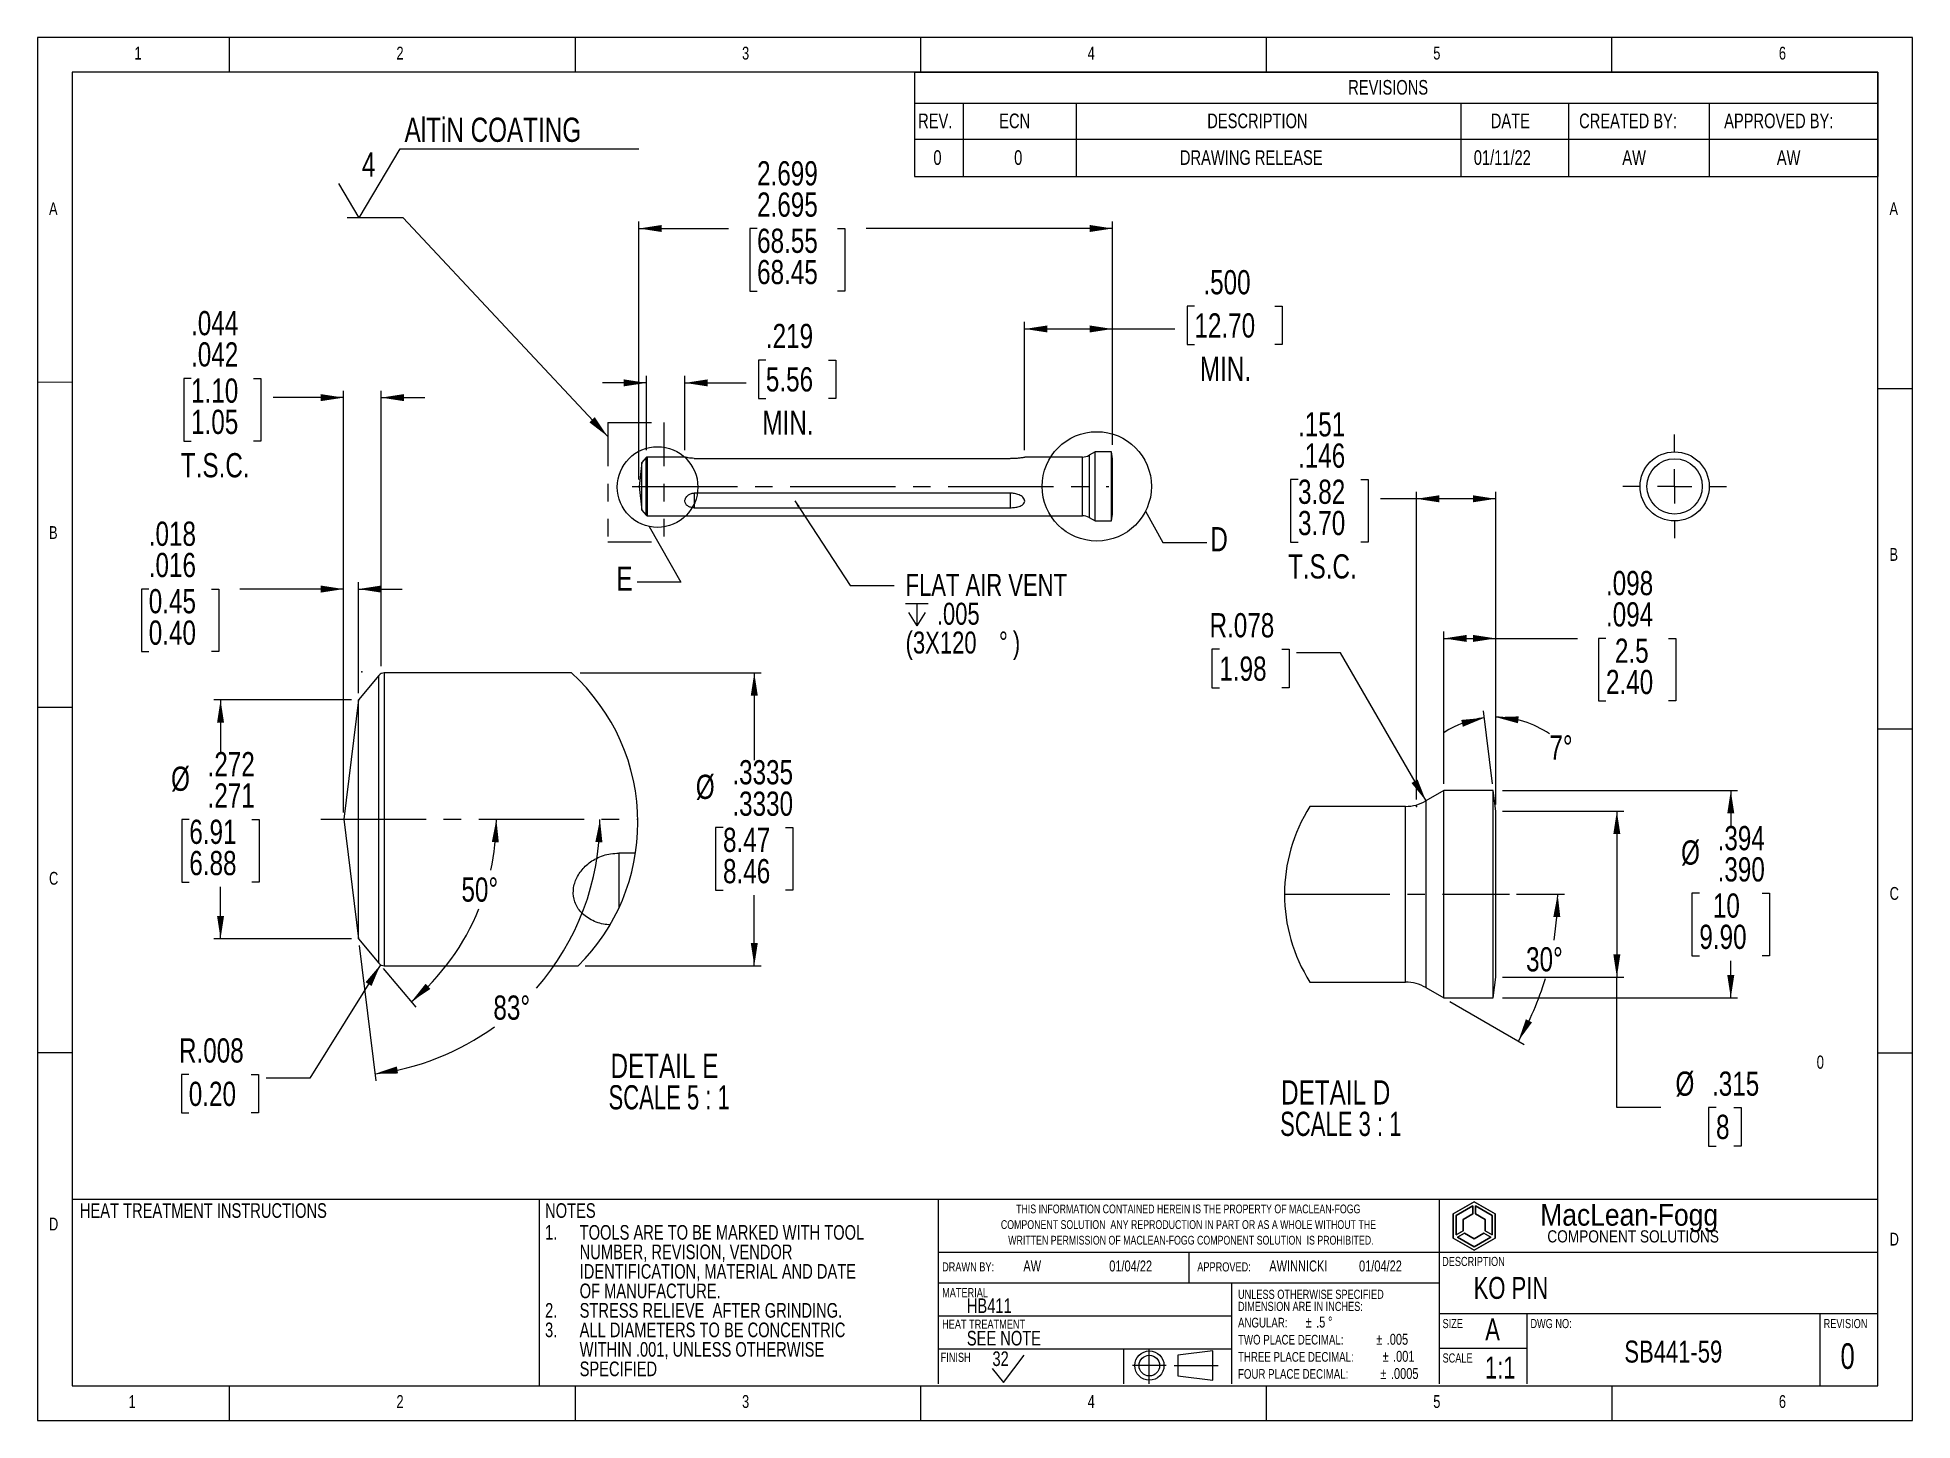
# Model space of a CAD drawing. Extents: x 0.5 to 11.2, y 0.1 to 8.
import ezdxf

# ---------------------------------------------------------------- set-up
doc = ezdxf.new("R2010")
doc.units = 0
doc.header["$PDSIZE"] = -1
for name, pattern in [('SLD-CENTER', [0.75, 0.6, -0.05, 0.05, -0.05]), ('SLD-PHANTOM', [0.5, 0.25, -0.05, 0.05, -0.05, 0.05, -0.05]), ('SLD-SOLID', [0])]:
    doc.linetypes.add(name, pattern=pattern)
doc.layers.get('0').update_dxf_attribs({"linetype": 'CONTINUOUS'})
doc.layers.add('DIM', color=7, linetype='SLD-SOLID')
doc.layers.add('FORMAT', color=7, linetype='SLD-SOLID')
doc.styles.add('SLDTEXTSTYLE0', font='TXT', dxfattribs={"width": 0.75})
doc.styles.add('SLDTEXTSTYLE1', font='TXT', dxfattribs={"width": 0.91})
doc.styles.add('SLDTEXTSTYLE2', font='TXT', dxfattribs={"width": 0.84})
doc.styles.add('SLDTEXTSTYLE3', font='TXT', dxfattribs={"width": 0.681818})
doc.dimstyles.new('SLDDIMSTYLE0', dxfattribs={"dimtxt": 0.137795, "dimasz": 0.13, "dimexe": 0, "dimexo": 0.0625, "dimgap": 0.034449, "dimtad": 0, "dimtih": 1, "dimtoh": 1, "dimdec": 3, "dimrnd": 1e-09, "dimzin": 12, "dimtxsty": 'SLDTEXTSTYLE0', "dimsah": 1, "dimcen": 0.09, "dimazin": 3, "dimlim": 1, "dimtp": 0.001969, "dimtm": 0.001969, "dimtfac": 1, "dimtdec": 3, "dimtofl": 0, "dimtmove": 0, "dimatfit": 3, "dimtolj": 1, "dimtzin": 12})
doc.dimstyles.new('SLDDIMSTYLE1', dxfattribs={"dimtxt": 0.137795, "dimasz": 0.13, "dimexe": 0, "dimexo": 0.0625, "dimgap": 0.034449, "dimtad": 0, "dimtih": 1, "dimtoh": 1, "dimdec": 3, "dimrnd": 1e-09, "dimzin": 4, "dimtxsty": 'SLDTEXTSTYLE0', "dimsah": 1, "dimcen": 0.09, "dimazin": 3, "dimtfac": 1, "dimtdec": 3, "dimtofl": 0, "dimtmove": 0, "dimatfit": 3, "dimtolj": 1, "dimtzin": 12})
doc.dimstyles.new('SLDDIMSTYLE10', dxfattribs={"dimtxt": 0.137795, "dimasz": 0.13, "dimexe": 0, "dimexo": 0.0625, "dimgap": 0.034449, "dimtad": 0, "dimtih": 1, "dimtoh": 1, "dimdec": 4, "dimlfac": 0.333333, "dimzin": 12, "dimtxsty": 'SLDTEXTSTYLE0', "dimsah": 1, "dimcen": 0.09, "dimazin": 3, "dimtfac": 1, "dimtofl": 0, "dimtmove": 0, "dimatfit": 3, "dimtolj": 1, "dimtzin": 12})
doc.dimstyles.new('SLDDIMSTYLE11', dxfattribs={"dimtxt": 0.137795, "dimasz": 0.13, "dimexe": 0, "dimexo": 0.0625, "dimgap": 0.034449, "dimtad": 0, "dimtih": 1, "dimtoh": 1, "dimdec": 3, "dimlfac": 0.333333, "dimrnd": 1e-09, "dimzin": 12, "dimtxsty": 'SLDTEXTSTYLE0', "dimsah": 1, "dimcen": 0.09, "dimazin": 3, "dimtfac": 1, "dimtdec": 3, "dimtofl": 0, "dimtmove": 0, "dimatfit": 3, "dimtolj": 1, "dimtzin": 12})
doc.dimstyles.new('SLDDIMSTYLE12', dxfattribs={"dimtxt": 0.137795, "dimasz": 0.13, "dimexe": 0, "dimexo": 0.0625, "dimgap": 0.034449, "dimtad": 0, "dimtih": 1, "dimtoh": 1, "dimdec": 3, "dimlfac": 0.2, "dimrnd": 1e-09, "dimzin": 12, "dimtxsty": 'SLDTEXTSTYLE0', "dimsah": 1, "dimcen": 0.09, "dimazin": 3, "dimlim": 1, "dimtm": 0.001, "dimtfac": 1, "dimtdec": 3, "dimtofl": 0, "dimtmove": 0, "dimatfit": 3, "dimtolj": 1, "dimtzin": 12})
doc.dimstyles.new('SLDDIMSTYLE13', dxfattribs={"dimtxt": 0.137795, "dimasz": 0.13, "dimexe": 0, "dimexo": 0.0625, "dimgap": 0.034449, "dimtad": 0, "dimtih": 1, "dimtoh": 1, "dimdec": 3, "dimlfac": 0.2, "dimrnd": 1e-09, "dimzin": 12, "dimtxsty": 'SLDTEXTSTYLE0', "dimsah": 1, "dimcen": 0.09, "dimazin": 3, "dimlim": 1, "dimtp": 0.001, "dimtm": 0.001, "dimtfac": 1, "dimtdec": 3, "dimtmove": 0, "dimatfit": 3, "dimtolj": 1, "dimtzin": 4})
doc.dimstyles.new('SLDDIMSTYLE14', dxfattribs={"dimtxt": 0.137795, "dimasz": 0.13, "dimexe": 0, "dimexo": 0.0625, "dimgap": 0.034449, "dimtad": 0, "dimtih": 1, "dimtoh": 1, "dimdec": 3, "dimlfac": 0.2, "dimrnd": 1e-09, "dimzin": 12, "dimtxsty": 'SLDTEXTSTYLE0', "dimsah": 1, "dimcen": 0.09, "dimazin": 3, "dimlim": 1, "dimtp": 0.001, "dimtm": 0.001, "dimtfac": 1, "dimtdec": 3, "dimtmove": 0, "dimatfit": 3, "dimtolj": 1, "dimtzin": 0})
doc.dimstyles.new('SLDDIMSTYLE15', dxfattribs={"dimtxt": 0.137795, "dimasz": 0.13, "dimexe": 0, "dimexo": 0.0625, "dimgap": 0.034449, "dimtad": 0, "dimtih": 1, "dimtoh": 1, "dimdec": 4, "dimlfac": 0.2, "dimzin": 12, "dimtxsty": 'SLDTEXTSTYLE0', "dimsah": 1, "dimcen": 0.09, "dimazin": 3, "dimtfac": 1, "dimtofl": 0, "dimtmove": 0, "dimatfit": 3, "dimtolj": 1, "dimtzin": 12})
doc.dimstyles.new('SLDDIMSTYLE16', dxfattribs={"dimtxt": 0.137795, "dimasz": 0.13, "dimexe": 0, "dimexo": 0.0625, "dimgap": 0.034449, "dimtad": 0, "dimtih": 1, "dimtoh": 1, "dimdec": 3, "dimlfac": 0.2, "dimrnd": 1e-09, "dimzin": 12, "dimtxsty": 'SLDTEXTSTYLE0', "dimsah": 1, "dimcen": 0, "dimazin": 3, "dimtfac": 1, "dimtdec": 3, "dimtofl": 0, "dimtmove": 0, "dimatfit": 3, "dimtolj": 1, "dimtzin": 12})
doc.dimstyles.new('SLDDIMSTYLE17', dxfattribs={"dimtxt": 0.137795, "dimasz": 0.13, "dimexe": 0, "dimexo": 0.0625, "dimgap": 0.034449, "dimtad": 0, "dimtih": 1, "dimtoh": 1, "dimdec": 4, "dimlfac": 0.2, "dimrnd": 1e-09, "dimzin": 12, "dimtxsty": 'SLDTEXTSTYLE0', "dimsah": 1, "dimcen": 0.09, "dimazin": 3, "dimlim": 1, "dimtm": 0.0005, "dimtfac": 1, "dimtdec": 4, "dimtofl": 0, "dimtmove": 0, "dimatfit": 3, "dimtolj": 1, "dimtzin": 12})
doc.dimstyles.new('SLDDIMSTYLE2', dxfattribs={"dimtxt": 0.137795, "dimasz": 0.13, "dimexe": 0, "dimexo": 0.0625, "dimgap": 0.034449, "dimtad": 0, "dimtih": 1, "dimtoh": 1, "dimdec": 3, "dimrnd": 1e-09, "dimzin": 12, "dimtxsty": 'SLDTEXTSTYLE0', "dimsah": 1, "dimcen": 0.09, "dimazin": 3, "dimtfac": 1, "dimtdec": 3, "dimtmove": 0, "dimatfit": 3, "dimtolj": 1, "dimtzin": 12})
doc.dimstyles.new('SLDDIMSTYLE3', dxfattribs={"dimtxt": 0.18, "dimasz": 0.04, "dimexe": 0, "dimexo": 0.0625, "dimgap": 0, "dimtad": 0, "dimtih": 1, "dimtoh": 1, "dimdec": 0, "dimrnd": 1e-09, "dimzin": 0, "dimtxsty": 'STANDARD', "dimblk1": 'DOT', "dimblk2": 'DOT', "dimsah": 1, "dimcen": 0.09, "dimazin": 3, "dimtfac": 0.04, "dimtdec": 0, "dimtofl": 0, "dimtmove": 0, "dimatfit": 3, "dimtolj": 1, "dimtzin": 0})
doc.dimstyles.new('SLDDIMSTYLE4', dxfattribs={"dimtxt": 0.18, "dimasz": 0.13, "dimexe": 0, "dimexo": 0.0625, "dimgap": 0, "dimtad": 0, "dimtih": 1, "dimtoh": 1, "dimdec": 0, "dimrnd": 1e-09, "dimzin": 0, "dimtxsty": 'STANDARD', "dimblk1": 'NONE', "dimblk2": 'NONE', "dimsah": 1, "dimcen": 0.09, "dimazin": 3, "dimtfac": 0.13, "dimtdec": 0, "dimtofl": 0, "dimtmove": 0, "dimatfit": 3, "dimtolj": 1, "dimtzin": 0})
doc.dimstyles.new('SLDDIMSTYLE5', dxfattribs={"dimtxt": 0.18, "dimasz": 0.13, "dimexe": 0, "dimexo": 0.0625, "dimgap": 0, "dimtad": 0, "dimtih": 1, "dimtoh": 1, "dimdec": 0, "dimrnd": 1e-09, "dimzin": 0, "dimtxsty": 'STANDARD', "dimsah": 1, "dimcen": 0.09, "dimazin": 3, "dimtfac": 0.13, "dimtdec": 0, "dimtofl": 0, "dimtmove": 0, "dimatfit": 3, "dimtolj": 1, "dimtzin": 0})
doc.dimstyles.new('SLDDIMSTYLE6', dxfattribs={"dimtxt": 0.137795, "dimasz": 0.13, "dimexe": 0, "dimexo": 0.0625, "dimgap": 0.034449, "dimtad": 0, "dimtih": 1, "dimtoh": 1, "dimdec": 3, "dimlfac": 0.333333, "dimrnd": 1e-09, "dimzin": 12, "dimtxsty": 'SLDTEXTSTYLE0', "dimsah": 1, "dimcen": 0.09, "dimazin": 3, "dimlim": 1, "dimtm": 0.005, "dimtfac": 1, "dimtdec": 3, "dimtofl": 0, "dimtmove": 0, "dimatfit": 3, "dimtolj": 1, "dimtzin": 4})
doc.dimstyles.new('SLDDIMSTYLE7', dxfattribs={"dimtxt": 0.137795, "dimasz": 0.13, "dimexe": 0, "dimexo": 0.0625, "dimgap": 0.034449, "dimtad": 0, "dimtih": 1, "dimtoh": 1, "dimdec": 3, "dimlfac": 0.333333, "dimrnd": 1e-09, "dimzin": 12, "dimtxsty": 'SLDTEXTSTYLE0', "dimsah": 1, "dimcen": 0.09, "dimazin": 3, "dimlim": 1, "dimtm": 0.003937, "dimtfac": 1, "dimtdec": 3, "dimtofl": 0, "dimtmove": 0, "dimatfit": 3, "dimtolj": 1, "dimtzin": 4})
doc.dimstyles.new('SLDDIMSTYLE8', dxfattribs={"dimtxt": 0.137795, "dimasz": 0.13, "dimexe": 0, "dimexo": 0.0625, "dimgap": 0.034449, "dimtad": 0, "dimtih": 1, "dimtoh": 1, "dimdec": 3, "dimlfac": 0.333333, "dimrnd": 1e-09, "dimzin": 12, "dimtxsty": 'SLDTEXTSTYLE0', "dimsah": 1, "dimcen": 0.09, "dimazin": 3, "dimlim": 1, "dimtm": 0.003937, "dimtfac": 1, "dimtdec": 3, "dimtmove": 0, "dimatfit": 3, "dimtolj": 1, "dimtzin": 4})
doc.dimstyles.new('SLDDIMSTYLE9', dxfattribs={"dimtxt": 0.137795, "dimasz": 0.13, "dimexe": 0, "dimexo": 0.0625, "dimgap": 0.034449, "dimtad": 0, "dimtih": 1, "dimtoh": 1, "dimdec": 3, "dimlfac": 0.333333, "dimrnd": 1e-09, "dimzin": 12, "dimtxsty": 'SLDTEXTSTYLE0', "dimsah": 1, "dimcen": 0, "dimazin": 3, "dimtfac": 1, "dimtdec": 3, "dimtofl": 0, "dimtmove": 0, "dimatfit": 3, "dimtolj": 1, "dimtzin": 12})

msp = doc.modelspace()

# ---------------------------------------------------------------- texts
at = {"color": 7, "linetype": 'CONTINUOUS'}
for s, insert, char_height, attachment_point, style in [('1', (1.05168, 7.95589), 0.07292, 1, 'SLDTEXTSTYLE0'), ('2', (2.54384, 7.95589), 0.07292, 1, 'SLDTEXTSTYLE0'), ('3', (4.51235, 7.95589), 0.07292, 1, 'SLDTEXTSTYLE0'), ('4', (6.48085, 7.95589), 0.07292, 1, 'SLDTEXTSTYLE0'), ('5', (8.44935, 7.95589), 0.07292, 1, 'SLDTEXTSTYLE0'), ('6', (10.41786, 7.95589), 0.07292, 1, 'SLDTEXTSTYLE0'), ('A', (0.56497, 7.07006), 0.07292, 1, 'SLDTEXTSTYLE0'), ('A', (11.04778, 7.07006), 0.07292, 1, 'SLDTEXTSTYLE0'), ('B', (0.56497, 5.22621), 0.07292, 1, 'SLDTEXTSTYLE0'), ('B', (11.04778, 5.10156), 0.07292, 1, 'SLDTEXTSTYLE0'), ('C', (0.56497, 3.2577), 0.07292, 1, 'SLDTEXTSTYLE0'), ('C', (11.0488, 3.1717), 0.07292, 1, 'SLDTEXTSTYLE0'), ('0', (10.65388, 2.21208), 0.075, 2, 'SLDTEXTSTYLE0'), ('D', (0.56497, 1.2892), 0.07292, 1, 'SLDTEXTSTYLE0'), ('MacLean-Fogg', (9.05881, 1.36712), 0.12375, 1, 'SLDTEXTSTYLE1'), ('COMPONENT SOLUTIONS', (9.09904, 1.21719), 0.0693, 1, 'SLDTEXTSTYLE2'), ('D', (11.0488, 1.2032), 0.07292, 1, 'SLDTEXTSTYLE0'), ('DRAWN BY:', (5.65173, 1.03486), 0.052083, 1, 'SLDTEXTSTYLE0'), ('AW', (6.11459, 1.04522), 0.0625, 1, 'SLDTEXTSTYLE0'), ('01/04/22', (6.6038, 1.04522), 0.0625, 1, 'SLDTEXTSTYLE0'), ('APPROVED:', (7.10533, 1.03486), 0.052083, 1, 'SLDTEXTSTYLE0'), ('AWINNICKI', (7.5154, 1.04522), 0.0625, 1, 'SLDTEXTSTYLE0'), ('01/04/22', (8.0265, 1.04522), 0.0625, 1, 'SLDTEXTSTYLE0'), ('DESCRIPTION', (8.49986, 1.0658), 0.0520833, 1, 'SLDTEXTSTYLE0'), ('MATERIAL', (5.65173, 0.88834), 0.052083, 1, 'SLDTEXTSTYLE0'), ('KO PIN', (8.67946, 0.95173), 0.125, 1, 'SLDTEXTSTYLE0'), ('HB411', (5.79266, 0.82931), 0.083333, 1, 'SLDTEXTSTYLE0'), ('HEAT TREATMENT', (5.65173, 0.7089), 0.0520833, 1, 'SLDTEXTSTYLE0'), ('SEE NOTE', (5.79265, 0.64465), 0.083333, 1, 'SLDTEXTSTYLE0'), ('SIZE', (8.50219, 0.71231), 0.052083, 1, 'SLDTEXTSTYLE0'), ('A', (8.74539, 0.71502), 0.125, 1, 'SLDTEXTSTYLE0'), ('REVISION', (10.6727, 0.71231), 0.052083, 1, 'SLDTEXTSTYLE0'), ('SB441-59', (9.81671, 0.58902), 0.125, 2, 'SLDTEXTSTYLE0'), ('0', (10.76881, 0.57389), 0.14583, 1, 'SLDTEXTSTYLE0'), ('FINISH', (5.64347, 0.52016), 0.052083, 1, 'SLDTEXTSTYLE0'), ('32', (5.93846, 0.52772), 0.083333, 1, 'SLDTEXTSTYLE0'), ('SCALE', (8.50218, 0.51632), 0.052083, 1, 'SLDTEXTSTYLE0'), ('1:1', (8.74386, 0.49832), 0.125, 1, 'SLDTEXTSTYLE0'), ('1', (1.01809, 0.27872), 0.07292, 1, 'SLDTEXTSTYLE0'), ('2', (2.54384, 0.27872), 0.07292, 1, 'SLDTEXTSTYLE0'), ('3', (4.51235, 0.27872), 0.07292, 1, 'SLDTEXTSTYLE0'), ('4', (6.48085, 0.27872), 0.07292, 1, 'SLDTEXTSTYLE0'), ('5', (8.44935, 0.27872), 0.07292, 1, 'SLDTEXTSTYLE0'), ('6', (10.41786, 0.27872), 0.07292, 1, 'SLDTEXTSTYLE0')]:
    msp.add_mtext(s, dxfattribs=dict(at, insert=insert, char_height=char_height, attachment_point=attachment_point, style=style))
at = {"color": 7, "linetype": 'SLD-SOLID', "char_height": 0.1378, "attachment_point": 1, "style": 'SLDTEXTSTYLE0'}
for s, insert in [('D', (7.17948, 5.22086)), ('E', (3.7965, 4.99637))]:
    msp.add_mtext(s, dxfattribs=dict(at, insert=insert))
at = {"layer": 'DIM', "attachment_point": 1, "style": 'SLDTEXTSTYLE0'}
for s, insert, char_height in [('HEAT TREATMENT INSTRUCTIONS', (0.7407, 1.37134), 0.0833333), ('NOTES', (3.39049, 1.37134), 0.083333)]:
    msp.add_mtext(s, dxfattribs=dict(at, insert=insert, char_height=char_height))
at = {"layer": 'FORMAT', "insert": (9.00279, 0.71231), "char_height": 0.052083, "attachment_point": 1, "style": 'SLDTEXTSTYLE0'}
msp.add_mtext('DWG NO:', dxfattribs=at)

# ---------------------------------------------------------------- blocks, each defined once
blk = doc.blocks.new('SW_NOTE_0')
at = {"color": 0, "linetype": 'CONTINUOUS', "attachment_point": 1, "style": 'SLDTEXTSTYLE0'}
for s, insert, char_height in [('UNLESS OTHERWISE SPECIFIED', (0, 0.067), 0.05208), ('ANGULAR:', (0, -0.093), 0.055), ('DIMENSION ARE IN INCHES:', (0, -0.002), 0.05208), ('%%p', (0.385, -0.086), 0.0625), ('.5', (0.445, -0.086), 0.0625), ('%%d', (0.513, -0.086), 0.0625), ('TWO PLACE DECIMAL:', (0, -0.19), 0.055), ('%%p', (0.787, -0.184), 0.0625), ('.005', (0.847, -0.184), 0.0625), ('THREE PLACE DECIMAL:', (0, -0.288), 0.055), ('%%p', (0.823, -0.281), 0.0625), ('.001', (0.883, -0.281), 0.0625), ('FOUR PLACE DECIMAL:', (0, -0.385), 0.055), ('%%p', (0.81, -0.379), 0.0625), ('.0005', (0.871, -0.379), 0.0625)]:
    blk.add_mtext(s, dxfattribs=dict(at, insert=insert, char_height=char_height))
blk = doc.blocks.new('SW_NOTE_0_1')
at = {"color": 0, "linetype": 'CONTINUOUS', "char_height": 0.05, "attachment_point": 2, "style": 'SLDTEXTSTYLE0'}
for s, insert in [('THIS INFORMATION CONTAINED HEREIN IS THE PROPERTY OF MACLEAN-FOGG', (1.217, 0.064)), ('COMPONENT SOLUTION  ANY REPRODUCTION IN PART OR AS A WHOLE WITHOUT THE', (1.218, -0.025)), ('WRITTEN PERMISSION OF MACLEAN-FOGG COMPONENT SOLUTION  IS PROHIBITED.', (1.232, -0.114))]:
    blk.add_mtext(s, dxfattribs=dict(at, insert=insert))
blk = doc.blocks.new('SW_NOTE_0_2')
at = {"layer": 'DIM', "color": 0, "attachment_point": 1, "style": 'SLDTEXTSTYLE0'}
for s, insert, char_height in [('1.', (-0.197, 0.107), 0.0833), ('TOOLS ARE TO BE MARKED WITH TOOL', (0, 0.107), 0.08333), ('NUMBER, REVISION, VENDOR', (0, -0.004), 0.08333), ('IDENTIFICATION, MATERIAL AND DATE', (0, -0.115), 0.08333), ('OF MANUFACTURE.', (0, -0.226), 0.08333), ('2.', (-0.197, -0.337), 0.0833), ('STRESS RELIEVE  AFTER GRINDING.', (0, -0.337), 0.08333), ('3.', (-0.197, -0.448), 0.0833), ('ALL DIAMETERS TO BE CONCENTRIC', (0, -0.448), 0.08333), ('WITHIN .001, UNLESS OTHERWISE', (0, -0.559), 0.08333), ('SPECIFIED', (0, -0.67), 0.0833)]:
    blk.add_mtext(s, dxfattribs=dict(at, insert=insert, char_height=char_height))
blk = doc.blocks.new('SW_TABLEANNOTATION_0')
at = {"color": 0, "linetype": 'SLD-SOLID'}
for p, q in [((0, 0), (0, -0.177)), ((0, 0), (0.278, 0)), ((0.278, 0), (0.921, 0)), ((0.921, 0), (3.112, 0)), ((3.112, 0), (3.726, 0)), ((3.726, 0), (4.526, 0)), ((4.526, 0), (5.488, 0)), ((5.488, 0), (5.488, -0.177)), ((0, -0.177), (0, -0.381)), ((0, -0.177), (0.278, -0.177)), ((0.278, -0.177), (0.278, -0.381)), ((0.278, -0.177), (0.921, -0.177)), ((0.921, -0.177), (0.921, -0.381)), ((0.921, -0.177), (3.112, -0.177)), ((3.112, -0.177), (3.112, -0.381)), ((3.112, -0.177), (3.726, -0.177)), ((3.726, -0.177), (3.726, -0.381)), ((3.726, -0.177), (4.526, -0.177)), ((4.526, -0.177), (4.526, -0.381)), ((4.526, -0.177), (5.488, -0.177)), ((5.488, -0.177), (5.488, -0.381)), ((0, -0.381), (0.278, -0.381)), ((0, -0.381), (0, -0.595)), ((0.278, -0.381), (0.921, -0.381)), ((0.278, -0.381), (0.278, -0.595)), ((0.921, -0.381), (3.112, -0.381)), ((0.921, -0.381), (0.921, -0.595)), ((3.112, -0.381), (3.726, -0.381)), ((3.112, -0.381), (3.112, -0.595)), ((3.726, -0.381), (4.526, -0.381)), ((3.726, -0.381), (3.726, -0.595)), ((4.526, -0.381), (5.488, -0.381)), ((4.526, -0.381), (4.526, -0.595)), ((5.488, -0.381), (5.488, -0.595)), ((0, -0.595), (0.278, -0.595)), ((0.278, -0.595), (0.921, -0.595)), ((0.921, -0.595), (3.112, -0.595)), ((3.112, -0.595), (3.726, -0.595)), ((3.726, -0.595), (4.526, -0.595)), ((4.526, -0.595), (5.488, -0.595))]:
    blk.add_line(p, q, dxfattribs=at)
at = {"color": 0, "linetype": 'SLD-SOLID', "attachment_point": 1, "style": 'SLDTEXTSTYLE0'}
for s, insert, char_height in [('REVISIONS', (2.471, -0.045), 0.0833), ('REV.', (0.021, -0.236), 0.0833), ('ECN', (0.483, -0.236), 0.0833), ('DESCRIPTION', (1.668, -0.236), 0.08333), ('DATE', (3.283, -0.236), 0.0833), ('CREATED BY:', (3.786, -0.236), 0.08333), ('APPROVED BY:', (4.612, -0.236), 0.08333), ('0', (0.108, -0.445), 0.0833), ('0', (0.568, -0.445), 0.0833), ('DRAWING RELEASE', (1.512, -0.445), 0.08333), ('01/11/22', (3.186, -0.445), 0.0833), ('AW', (4.032, -0.445), 0.0833), ('AW', (4.912, -0.445), 0.0833)]:
    blk.add_mtext(s, dxfattribs=dict(at, insert=insert, char_height=char_height))
blk = doc.blocks.new('_D')
at = {"color": 7, "linetype": 'SLD-SOLID'}
for p, q in [((3.925, 5.492), (3.925, 6.96)), ((6.622, 5.689), (6.622, 6.96)), ((3.925, 6.921), (4.435, 6.921)), ((4.598, 6.921), (4.556, 6.921)), ((4.556, 6.921), (4.556, 6.564)), ((5.056, 6.921), (5.098, 6.921)), ((5.098, 6.921), (5.098, 6.564)), ((6.622, 6.921), (5.219, 6.921)), ((4.556, 6.564), (4.598, 6.564)), ((5.098, 6.564), (5.056, 6.564))]:
    blk.add_line(p, q, dxfattribs=at)
for points in [[(3.925, 6.921), (4.055, 6.901), (4.055, 6.941)], [(6.622, 6.921), (6.492, 6.941), (6.492, 6.901)]]:
    blk.add_solid(points, dxfattribs=at)
at = {"color": 7, "linetype": 'SLD-SOLID', "char_height": 0.1378, "attachment_point": 1, "style": 'SLDTEXTSTYLE0'}
for s, insert in [('2.699', (4.598, 7.304)), ('2.695', (4.598, 7.126)), ('68.55', (4.598, 6.92)), ('68.45', (4.598, 6.742))]:
    blk.add_mtext(s, dxfattribs=dict(at, insert=insert))
blk = doc.blocks.new('_D_1')
at = {"color": 7, "linetype": 'SLD-SOLID'}
for p, q in [((7.089, 6.479), (7.047, 6.479)), ((7.047, 6.479), (7.047, 6.26)), ((7.547, 6.479), (7.589, 6.479)), ((7.589, 6.479), (7.589, 6.26)), ((6.122, 5.659), (6.122, 6.389)), ((6.122, 6.349), (6.622, 6.349)), ((6.622, 5.689), (6.622, 6.389)), ((6.622, 6.349), (6.977, 6.349)), ((7.047, 6.26), (7.089, 6.26)), ((7.589, 6.26), (7.547, 6.26))]:
    blk.add_line(p, q, dxfattribs=at)
for points in [[(6.122, 6.349), (6.252, 6.329), (6.252, 6.369)], [(6.622, 6.349), (6.492, 6.369), (6.492, 6.329)]]:
    blk.add_solid(points, dxfattribs=at)
at = {"color": 7, "linetype": 'SLD-SOLID', "char_height": 0.1378, "attachment_point": 1, "style": 'SLDTEXTSTYLE0'}
for s, insert in [('.500', (7.14, 6.684)), ('12.70', (7.089, 6.438)), ('MIN.', (7.12, 6.191))]:
    blk.add_mtext(s, dxfattribs=dict(at, insert=insert))
blk = doc.blocks.new('_D_2')
at = {"color": 7, "linetype": 'SLD-SOLID'}
for p, q in [((4.648, 6.172), (4.606, 6.172)), ((4.606, 6.172), (4.606, 5.953)), ((5.005, 6.172), (5.046, 6.172)), ((5.046, 6.172), (5.046, 5.953)), ((3.968, 6.042), (3.718, 6.042)), ((3.968, 5.659), (3.968, 6.082)), ((4.187, 5.659), (4.187, 6.082)), ((4.187, 6.042), (4.536, 6.042)), ((4.606, 5.953), (4.648, 5.953)), ((5.046, 5.953), (5.005, 5.953))]:
    blk.add_line(p, q, dxfattribs=at)
for points in [[(3.968, 6.042), (3.838, 6.062), (3.838, 6.022)], [(4.187, 6.042), (4.317, 6.022), (4.317, 6.062)]]:
    blk.add_solid(points, dxfattribs=at)
at = {"color": 7, "linetype": 'SLD-SOLID', "char_height": 0.1378, "attachment_point": 1, "style": 'SLDTEXTSTYLE0'}
for s, insert in [('.219', (4.648, 6.378)), ('5.56', (4.648, 6.131)), ('MIN.', (4.628, 5.884))]:
    blk.add_mtext(s, dxfattribs=dict(at, insert=insert))
blk = doc.blocks.new('SW_SYMBOL_HOLE_DEPTH')
at = {"color": 0, "linetype": 'CONTINUOUS'}
for p, q in [((0, 34.4), (31.5, 34.4)), ((15.7, 34.4), (15.7, 3)), ((3.9, 21.9), (15.7, 3)), ((27.6, 21.9), (15.7, 3))]:
    blk.add_line(p, q, dxfattribs=at)
blk = doc.blocks.new('SW_NOTE_0_3')
at = {"color": 0, "linetype": 'CONTINUOUS', "xscale": 0.00405556640625, "yscale": 0.00405556640625, "zscale": 0.00405556640625}
blk.add_blockref('SW_SYMBOL_HOLE_DEPTH', (0.066, -0.243), dxfattribs=at)
at = {"color": 0, "linetype": 'CONTINUOUS', "char_height": 0.125, "attachment_point": 1, "style": 'SLDTEXTSTYLE0'}
for s, insert in [('FLAT AIR VENT', (0.066, 0.065)), ('.005', (0.244, -0.099)), ('(3X120', (0.066, -0.263)), ('%%d', (0.598, -0.263)), (')', (0.677, -0.263))]:
    blk.add_mtext(s, dxfattribs=dict(at, insert=insert))
blk = doc.blocks.new('_DOT')
at = {"color": 0, "linetype": 'BYBLOCK'}
blk.add_line((-0.5, 0), (-1, 0), dxfattribs=at)
at = {"color": 0, "linetype": 'BYBLOCK', "const_width": 0.5}
blk.add_lwpolyline([(-0.25, 0, 1), (0.25, 0, 1)], format="xyb", close=True, dxfattribs=at)
blk = doc.blocks.new('_NONE')
blk = doc.blocks.new('SW_SFSYMBOL_0')
at = {"color": 0, "linetype": 'SLD-SOLID'}
for p, q in [((0.069, 0), (0.301, 0.394)), ((0.301, 0.394), (1.662, 0.394)), ((0.069, 0), (-0.047, 0.197))]:
    blk.add_line(p, q, dxfattribs=at)
at = {"color": 0, "linetype": 'CONTINUOUS', "attachment_point": 1, "style": 'SLDTEXTSTYLE0'}
for s, insert, char_height in [('AlTiN COATING', (0.327, 0.571), 0.1378), ('4', (0.084, 0.374), 0.138)]:
    blk.add_mtext(s, dxfattribs=dict(at, insert=insert, char_height=char_height))
blk = doc.blocks.new('SW_CENTERMARKSYMBOL_0')
at = {"color": 0, "linetype": 'SLD-SOLID'}
for p, q in [((0, 0.197), (0, 0.295)), ((-0.197, 0), (-0.295, 0)), ((0, 0), (-0.098, 0)), ((0, 0), (0, 0.098)), ((0, 0), (0, -0.098)), ((0, 0), (0.098, 0)), ((0.197, 0), (0.295, 0)), ((0, -0.197), (0, -0.295))]:
    blk.add_line(p, q, dxfattribs=at)
blk = doc.blocks.new('_D_3')
at = {"color": 7, "linetype": 'SLD-SOLID'}
for p, q in [((7.679, 5.492), (7.637, 5.492)), ((7.637, 5.492), (7.637, 5.135)), ((8.036, 5.492), (8.078, 5.492)), ((8.078, 5.492), (8.078, 5.135)), ((8.353, 5.382), (8.148, 5.382)), ((8.353, 3.67), (8.353, 5.422)), ((8.805, 5.382), (8.353, 5.382)), ((8.805, 3.642), (8.805, 5.422)), ((7.637, 5.135), (7.679, 5.135)), ((8.078, 5.135), (8.036, 5.135))]:
    blk.add_line(p, q, dxfattribs=at)
for points in [[(8.353, 5.382), (8.483, 5.362), (8.483, 5.402)], [(8.805, 5.382), (8.675, 5.402), (8.675, 5.362)]]:
    blk.add_solid(points, dxfattribs=at)
at = {"color": 7, "linetype": 'SLD-SOLID', "char_height": 0.1378, "attachment_point": 1, "style": 'SLDTEXTSTYLE0'}
for s, insert in [('.151', (7.679, 5.875)), ('.146', (7.679, 5.697)), ('3.82', (7.679, 5.491)), ('3.70', (7.679, 5.313)), ('T.S.C.', (7.622, 5.066))]:
    blk.add_mtext(s, dxfattribs=dict(at, insert=insert))
blk = doc.blocks.new('_D_4')
at = {"color": 7, "linetype": 'SLD-SOLID'}
for p, q in [((8.844, 3.721), (10.183, 3.721)), ((10.144, 3.721), (10.144, 3.52)), ((9.965, 3.136), (9.923, 3.136)), ((9.923, 3.136), (9.923, 2.779)), ((10.322, 3.136), (10.364, 3.136)), ((10.364, 3.136), (10.364, 2.779)), ((9.923, 2.779), (9.965, 2.779)), ((10.364, 2.779), (10.322, 2.779)), ((10.144, 2.54), (10.144, 2.751)), ((8.844, 2.54), (10.183, 2.54))]:
    blk.add_line(p, q, dxfattribs=at)
for points in [[(10.144, 3.721), (10.124, 3.591), (10.164, 3.591)], [(10.144, 2.54), (10.164, 2.67), (10.124, 2.67)]]:
    blk.add_solid(points, dxfattribs=at)
at = {"color": 7, "linetype": 'SLD-SOLID', "char_height": 0.1378, "attachment_point": 1, "style": 'SLDTEXTSTYLE0'}
for s, insert in [('%%c', (9.861, 3.437)), ('.394', (10.069, 3.519)), ('.390', (10.069, 3.341)), ('10', (10.042, 3.135)), ('9.90', (9.965, 2.957))]:
    blk.add_mtext(s, dxfattribs=dict(at, insert=insert))
blk = doc.blocks.new('_D_5')
at = {"color": 7, "linetype": 'SLD-SOLID'}
for p, q in [((8.51, 3.76), (8.51, 4.626)), ((8.805, 3.76), (8.805, 4.626)), ((8.51, 4.587), (8.805, 4.587)), ((8.805, 4.587), (9.27, 4.587)), ((9.433, 4.587), (9.391, 4.587)), ((9.391, 4.587), (9.391, 4.231)), ((9.789, 4.587), (9.831, 4.587)), ((9.831, 4.587), (9.831, 4.231)), ((9.391, 4.231), (9.433, 4.231)), ((9.831, 4.231), (9.789, 4.231))]:
    blk.add_line(p, q, dxfattribs=at)
for points in [[(8.51, 4.587), (8.64, 4.567), (8.64, 4.607)], [(8.805, 4.587), (8.675, 4.607), (8.675, 4.567)]]:
    blk.add_solid(points, dxfattribs=at)
at = {"color": 7, "linetype": 'SLD-SOLID', "char_height": 0.1378, "attachment_point": 1, "style": 'SLDTEXTSTYLE0'}
for s, insert in [('.098', (9.433, 4.971)), ('.094', (9.433, 4.793)), ('2.5', (9.484, 4.586)), ('2.40', (9.433, 4.408))]:
    blk.add_mtext(s, dxfattribs=dict(at, insert=insert))
blk = doc.blocks.new('_D_6')
at = {"color": 7, "linetype": 'SLD-SOLID'}
for p, q in [((7.231, 4.525), (7.189, 4.525)), ((7.189, 4.525), (7.189, 4.306)), ((7.587, 4.525), (7.629, 4.525)), ((7.629, 4.525), (7.629, 4.306)), ((7.921, 4.505), (7.671, 4.505)), ((8.408, 3.662), (7.921, 4.505)), ((7.189, 4.306), (7.231, 4.306)), ((7.629, 4.306), (7.587, 4.306))]:
    blk.add_line(p, q, dxfattribs=at)
blk.add_solid([(8.408, 3.662), (8.36, 3.784), (8.325, 3.764)], dxfattribs=at)
at = {"color": 7, "linetype": 'SLD-SOLID', "char_height": 0.1378, "attachment_point": 1, "style": 'SLDTEXTSTYLE0'}
for s, insert in [('R.078', (7.175, 4.731)), ('1.98', (7.231, 4.484))]:
    blk.add_mtext(s, dxfattribs=dict(at, insert=insert))
blk = doc.blocks.new('_D_7')
at = {"color": 7, "linetype": 'SLD-SOLID'}
for p, q in [((8.923, 3.13), (9.197, 3.13)), ((8.544, 2.52), (8.968, 2.275))]:
    blk.add_line(p, q, dxfattribs=at)
for start, end in [(351.0368, 0), (330, 343.3385)]:
    blk.add_arc((7.487, 3.13), 1.671, start, end, dxfattribs=at)
for points in [[(9.158, 3.13), (9.133, 3.001), (9.173, 3)], [(8.934, 2.295), (9.012, 2.401), (8.977, 2.419)]]:
    blk.add_solid(points, dxfattribs=at)
at = {"color": 7, "linetype": 'SLD-SOLID', "insert": (8.978, 2.829), "char_height": 0.1378, "attachment_point": 1, "style": 'SLDTEXTSTYLE0'}
blk.add_mtext('30°', dxfattribs=at)
blk = doc.blocks.new('_D_8')
at = {"color": 7, "linetype": 'SLD-SOLID'}
for p, q in [((8.844, 3.603), (9.535, 3.603)), ((9.495, 3.603), (9.495, 2.658)), ((8.844, 2.658), (9.535, 2.658)), ((9.495, 1.916), (9.495, 2.658)), ((9.745, 1.916), (9.495, 1.916)), ((10.06, 1.916), (10.018, 1.916)), ((10.018, 1.916), (10.018, 1.697)), ((10.162, 1.916), (10.204, 1.916)), ((10.204, 1.916), (10.204, 1.697)), ((10.018, 1.697), (10.06, 1.697)), ((10.204, 1.697), (10.162, 1.697))]:
    blk.add_line(p, q, dxfattribs=at)
for points in [[(9.495, 3.603), (9.475, 3.473), (9.515, 3.473)], [(9.495, 2.658), (9.515, 2.788), (9.475, 2.788)]]:
    blk.add_solid(points, dxfattribs=at)
at = {"color": 7, "linetype": 'SLD-SOLID', "attachment_point": 1, "style": 'SLDTEXTSTYLE0'}
for s, insert, char_height in [('%%c', (9.829, 2.121), 0.1378), ('.315', (10.037, 2.121), 0.1378), ('8', (10.06, 1.875), 0.138)]:
    blk.add_mtext(s, dxfattribs=dict(at, insert=insert, char_height=char_height))
blk = doc.blocks.new('_D_9')
at = {"color": 7, "linetype": 'SLD-SOLID'}
for p, q in [((8.786, 3.76), (8.735, 4.174)), ((8.805, 3.642), (8.805, 4.178))]:
    blk.add_line(p, q, dxfattribs=at)
for start, end in [(97, 123.1144), (55.1852, 90)]:
    blk.add_arc((8.805, 3.603), 0.536, start, end, dxfattribs=at)
for points in [[(8.74, 4.135), (8.609, 4.123), (8.618, 4.084)], [(8.805, 4.139), (8.932, 4.104), (8.936, 4.143)]]:
    blk.add_solid(points, dxfattribs=at)
at = {"color": 7, "linetype": 'SLD-SOLID', "insert": (9.111, 4.035), "char_height": 0.1378, "attachment_point": 1, "style": 'SLDTEXTSTYLE0'}
blk.add_mtext('7°', dxfattribs=at)
blk = doc.blocks.new('SW_NOTE_0_4')
at = {"color": 0, "linetype": 'CONTINUOUS', "char_height": 0.1378, "attachment_point": 2}
for s, insert, style in [('DETAIL D', (0.368, 0.178), 'SLDTEXTSTYLE0'), ('SCALE 3 : 1', (0.397, -0.001), 'SLDTEXTSTYLE3')]:
    blk.add_mtext(s, dxfattribs=dict(at, insert=insert, style=style))
blk = doc.blocks.new('_D_10')
at = {"color": 7, "linetype": 'SLD-SOLID'}
for p, q in [((2.288, 4.237), (1.503, 4.237)), ((1.542, 4.237), (1.542, 3.94)), ((1.364, 3.556), (1.322, 3.556)), ((1.322, 3.556), (1.322, 3.2)), ((1.72, 3.556), (1.762, 3.556)), ((1.762, 3.556), (1.762, 3.2)), ((1.322, 3.2), (1.364, 3.2)), ((1.542, 2.877), (1.542, 3.172)), ((1.762, 3.2), (1.72, 3.2)), ((2.288, 2.877), (1.503, 2.877))]:
    blk.add_line(p, q, dxfattribs=at)
for points in [[(1.542, 4.237), (1.522, 4.107), (1.562, 4.107)], [(1.542, 2.877), (1.562, 3.007), (1.522, 3.007)]]:
    blk.add_solid(points, dxfattribs=at)
at = {"color": 7, "linetype": 'SLD-SOLID', "char_height": 0.1378, "attachment_point": 1, "style": 'SLDTEXTSTYLE0'}
for s, insert in [('%%c', (1.26, 3.857)), ('.272', (1.468, 3.94)), ('.271', (1.468, 3.762)), ('6.91', (1.364, 3.555)), ('6.88', (1.364, 3.377))]:
    blk.add_mtext(s, dxfattribs=dict(at, insert=insert))
blk = doc.blocks.new('_D_11')
at = {"color": 7, "linetype": 'SLD-SOLID'}
for p, q in [((1.374, 6.067), (1.332, 6.067)), ((1.332, 6.067), (1.332, 5.711)), ((1.73, 6.067), (1.772, 6.067)), ((1.772, 6.067), (1.772, 5.711)), ((2.243, 3.596), (2.243, 5.997)), ((2.456, 4.43), (2.456, 5.997)), ((2.243, 5.958), (1.842, 5.958)), ((2.456, 5.958), (2.706, 5.958)), ((1.332, 5.711), (1.374, 5.711)), ((1.772, 5.711), (1.73, 5.711))]:
    blk.add_line(p, q, dxfattribs=at)
for points in [[(2.243, 5.958), (2.113, 5.978), (2.113, 5.938)], [(2.456, 5.958), (2.586, 5.938), (2.586, 5.978)]]:
    blk.add_solid(points, dxfattribs=at)
at = {"color": 7, "linetype": 'SLD-SOLID', "char_height": 0.1378, "attachment_point": 1, "style": 'SLDTEXTSTYLE0'}
for s, insert in [('.044', (1.374, 6.451)), ('.042', (1.374, 6.273)), ('1.10', (1.374, 6.067)), ('1.05', (1.374, 5.889)), ('T.S.C.', (1.316, 5.642))]:
    blk.add_mtext(s, dxfattribs=dict(at, insert=insert))
blk = doc.blocks.new('_D_12')
at = {"color": 7, "linetype": 'SLD-SOLID'}
for p, q in [((1.133, 4.868), (1.091, 4.868)), ((1.091, 4.868), (1.091, 4.512)), ((1.49, 4.868), (1.532, 4.868)), ((1.532, 4.868), (1.532, 4.512)), ((2.243, 4.868), (1.652, 4.868)), ((2.243, 3.596), (2.243, 4.908)), ((2.327, 4.276), (2.327, 4.908)), ((2.327, 4.868), (2.577, 4.868)), ((1.091, 4.512), (1.133, 4.512)), ((1.532, 4.512), (1.49, 4.512))]:
    blk.add_line(p, q, dxfattribs=at)
for points in [[(2.243, 4.868), (2.113, 4.888), (2.113, 4.848)], [(2.327, 4.868), (2.457, 4.848), (2.457, 4.888)]]:
    blk.add_solid(points, dxfattribs=at)
at = {"color": 7, "linetype": 'SLD-SOLID', "char_height": 0.1378, "attachment_point": 1, "style": 'SLDTEXTSTYLE0'}
for s, insert in [('.018', (1.133, 5.252)), ('.016', (1.133, 5.074)), ('0.45', (1.133, 4.868)), ('0.40', (1.133, 4.689))]:
    blk.add_mtext(s, dxfattribs=dict(at, insert=insert))
blk = doc.blocks.new('_D_13')
at = {"color": 7, "linetype": 'SLD-SOLID'}
blk.add_line((2.469, 2.707), (2.654, 2.488), dxfattribs=at)
for start, end in [(347.6516, 0), (310, 337.9699)]:
    blk.add_arc((1.756, 3.557), 1.357, start, end, dxfattribs=at)
for points in [[(3.113, 3.557), (3.087, 3.428), (3.127, 3.426)], [(2.628, 2.518), (2.737, 2.591), (2.71, 2.621)]]:
    blk.add_solid(points, dxfattribs=at)
at = {"color": 7, "linetype": 'SLD-SOLID', "insert": (2.914, 3.226), "char_height": 0.1378, "attachment_point": 1, "style": 'SLDTEXTSTYLE0'}
blk.add_mtext('50°', dxfattribs=at)
blk = doc.blocks.new('_D_14')
at = {"color": 7, "linetype": 'SLD-SOLID'}
for p, q in [((2.453, 2.729), (2.051, 2.084)), ((1.361, 2.104), (1.319, 2.104)), ((1.319, 2.104), (1.319, 1.886)), ((1.717, 2.104), (1.759, 2.104)), ((1.759, 2.104), (1.759, 1.886)), ((2.051, 2.084), (1.801, 2.084)), ((1.319, 1.886), (1.361, 1.886)), ((1.759, 1.886), (1.717, 1.886))]:
    blk.add_line(p, q, dxfattribs=at)
blk.add_solid([(2.453, 2.729), (2.368, 2.63), (2.402, 2.608)], dxfattribs=at)
at = {"color": 7, "linetype": 'SLD-SOLID', "char_height": 0.1378, "attachment_point": 1, "style": 'SLDTEXTSTYLE0'}
for s, insert in [('R.008', (1.305, 2.31)), ('0.20', (1.361, 2.063))]:
    blk.add_mtext(s, dxfattribs=dict(at, insert=insert))
blk = doc.blocks.new('_D_15')
at = {"color": 7, "linetype": 'SLD-SOLID'}
blk.add_line((2.332, 2.838), (2.426, 2.069), dxfattribs=at)
for start, end in [(318.7859, 0), (277, 306.0261)]:
    blk.add_arc((2.243, 3.557), 1.46, start, end, dxfattribs=at)
for points in [[(3.703, 3.557), (3.677, 3.428), (3.717, 3.426)], [(2.421, 2.108), (2.553, 2.11), (2.546, 2.15)]]:
    blk.add_solid(points, dxfattribs=at)
at = {"color": 7, "linetype": 'SLD-SOLID', "insert": (3.096, 2.554), "char_height": 0.1378, "attachment_point": 1, "style": 'SLDTEXTSTYLE0'}
blk.add_mtext('83°', dxfattribs=at)
blk = doc.blocks.new('_D_16')
at = {"color": 7, "linetype": 'SLD-SOLID'}
for p, q in [((3.59, 4.391), (4.621, 4.391)), ((4.582, 4.391), (4.582, 3.894)), ((4.404, 3.51), (4.362, 3.51)), ((4.362, 3.51), (4.362, 3.153)), ((4.76, 3.51), (4.802, 3.51)), ((4.802, 3.51), (4.802, 3.153)), ((4.362, 3.153), (4.404, 3.153)), ((4.582, 2.723), (4.582, 3.125)), ((4.802, 3.153), (4.76, 3.153)), ((3.619, 2.723), (4.621, 2.723))]:
    blk.add_line(p, q, dxfattribs=at)
for points in [[(4.582, 4.391), (4.562, 4.261), (4.602, 4.261)], [(4.582, 2.723), (4.602, 2.853), (4.562, 2.853)]]:
    blk.add_solid(points, dxfattribs=at)
at = {"color": 7, "linetype": 'SLD-SOLID', "char_height": 0.1378, "attachment_point": 1, "style": 'SLDTEXTSTYLE0'}
for s, insert in [('.3335', (4.457, 3.894)), ('%%c', (4.249, 3.811)), ('.3330', (4.457, 3.715)), ('8.47', (4.404, 3.509)), ('8.46', (4.404, 3.331))]:
    blk.add_mtext(s, dxfattribs=dict(at, insert=insert))
blk = doc.blocks.new('SW_NOTE_0_5')
at = {"color": 0, "linetype": 'CONTINUOUS', "char_height": 0.1378, "attachment_point": 2}
for s, insert, style in [('DETAIL E', (0.353, 0.178), 'SLDTEXTSTYLE0'), ('SCALE 5 : 1', (0.38, -0.001), 'SLDTEXTSTYLE3')]:
    blk.add_mtext(s, dxfattribs=dict(at, insert=insert, style=style))

# ---------------------------------------------------------------- dimensions: what is measured, and where the dimension line sits
at = {"color": 7, "linetype": 'SLD-SOLID'}
for base, p1, p2, dimstyle, picture, middle in [((6.62233, 6.92051), (3.92548, 5.45259), (6.62233, 5.64944), 'SLDDIMSTYLE0', '_D', (4.82696, 6.92051)), ((2.24345, 4.86821), (2.32694, 4.23705), (2.24345, 3.55705), 'SLDDIMSTYLE14', '_D_12', (1.31137, 4.86821)), ((8.80499, 4.587), (8.50971, 3.72086), (8.80499, 3.72086), 'SLDDIMSTYLE8', '_D_5', (9.61089, 4.587))]:
    dim = msp.add_linear_dim(base=base, p1=p1, p2=p2, dimstyle=dimstyle, dxfattribs=at)
    dim.commit()
    dim.dimension.update_dxf_attribs({"geometry": picture, "text_midpoint": middle, "dimtype": 160})
for base, p1, p2, text, dimstyle, picture, middle in [((6.62233, 6.34919), (6.12233, 5.61934), (6.62233, 5.64944), '<>\\PMIN.', 'SLDDIMSTYLE1', '_D_1', (7.31835, 6.34919)), ((2.24345, 5.95793), (2.45596, 4.3908), (2.24345, 3.55705), '<>\\PT.S.C.', 'SLDDIMSTYLE13', '_D_11', (1.55223, 5.95793)), ((4.18698, 6.0424), (3.96798, 5.61934), (4.18698, 5.61934), '<>\\PMIN.', 'SLDDIMSTYLE2', '_D_2', (4.82633, 6.0424)), ((8.80499, 5.38214), (8.35331, 3.63056), (8.80499, 3.60275), '<>\\PT.S.C.', 'SLDDIMSTYLE6', '_D_3', (7.85763, 5.38214))]:
    dim = msp.add_linear_dim(base=base, p1=p1, p2=p2, text=text, dimstyle=dimstyle, dxfattribs=at)
    dim.commit()
    dim.dimension.update_dxf_attribs({"geometry": picture, "text_midpoint": middle, "dimtype": 160})
for center, mpoint, dimstyle, picture, middle in [((8.29061, 3.86456), (8.40761, 3.66191), 'SLDDIMSTYLE9', '_D_6', (7.40881, 4.50481)), ((2.47431, 2.76267), (2.45348, 2.72927), 'SLDDIMSTYLE16', '_D_14', (1.53885, 2.08398))]:
    dim = msp.add_radius_dim(center=center, mpoint=mpoint, dimstyle=dimstyle, dxfattribs=at)
    dim.commit()
    dim.dimension.update_dxf_attribs({"geometry": picture, "text_midpoint": middle, "dimtype": 164})
for base, p1, p2, dimstyle, picture, middle in [((4.58193, 2.7233), (3.55096, 4.3908), (3.57946, 2.7233), 'SLDDIMSTYLE17', '_D_16', (4.58193, 3.50978)), ((1.54199, 4.23705), (2.32694, 2.87705), (2.32694, 4.23705), 'SLDDIMSTYLE12', '_D_10', (1.54199, 3.556)), ((10.14357, 3.72086), (8.80499, 2.53976), (8.80499, 3.72086), 'SLDDIMSTYLE7', '_D_4', (10.14357, 3.13551)), ((9.49538, 2.65787), (8.80499, 3.60275), (8.80499, 2.65787), 'SLDDIMSTYLE11', '_D_8', (9.49538, 1.91564))]:
    dim = msp.add_linear_dim(base=base, p1=p1, p2=p2, angle=90, text='%%c<>', dimstyle=dimstyle, dxfattribs=at)
    dim.commit()
    dim.dimension.update_dxf_attribs({"geometry": picture, "text_midpoint": middle, "dimtype": 160})
for base, line1, line2, dimstyle, picture, middle in [((8.96536, 4.11426), ((8.80499, 2.65787), (8.80499, 3.60275)), ((8.80499, 3.60275), (8.79049, 3.72086)), 'SLDDIMSTYLE10', '_D_9', (9.19869, 3.96656)), ((2.85373, 2.75932), ((2.44415, 2.73737), (2.32694, 2.87705)), ((2.11222, 3.55705), (4.13852, 3.55705)), 'SLDDIMSTYLE15', '_D_13', (3.05289, 3.15754)), ((2.77869, 2.19918), ((2.32694, 2.87705), (2.24345, 3.55705)), ((4.13852, 3.55705), (2.11222, 3.55705)), 'SLDDIMSTYLE15', '_D_15', (3.235, 2.48602)), ((9.02113, 2.46857), ((8.50971, 2.53976), (8.40761, 2.59871)), ((8.88373, 3.13031), (0.6357, 3.13031)), 'SLDDIMSTYLE10', '_D_7', (9.11634, 2.76061))]:
    dim = msp.add_angular_dim_2l(base=base, line1=line1, line2=line2, dimstyle=dimstyle, dxfattribs=at)
    dim.commit()
    dim.dimension.update_dxf_attribs({"geometry": picture, "text_midpoint": middle, "dimtype": 162})

# ---------------------------------------------------------------- linework, layer by layer
at = {"color": 7, "linetype": 'SLD-SOLID'}
for p, q in [((11.17901, 8.00833), (0.49935, 8.00833)), ((0.49935, 8.00833), (0.49935, 0.13431)), ((1.5924, 7.81148), (1.5924, 8.00833)), ((3.5609, 8.00833), (3.5609, 7.81148)), ((5.52941, 8.00833), (5.52941, 7.81148)), ((7.49791, 8.00833), (7.49791, 7.81148)), ((9.46641, 7.81148), (9.46641, 8.00833)), ((11.17901, 2.9788), (11.17901, 8.00833)), ((10.98216, 7.81148), (0.6962, 7.81148)), ((0.6962, 7.81148), (0.6962, 0.33116)), ((10.98216, 0.33116), (10.98216, 7.81148)), ((0.49935, 6.04768), (0.6962, 6.04698)), ((10.98216, 6.01069), (11.17901, 6.01)), ((3.94218, 5.58859), (3.92548, 5.45259)), ((3.96562, 5.61653), (3.94218, 5.58859)), ((3.94218, 5.45259), (3.94218, 5.58859)), ((4.18761, 5.61934), (3.97166, 5.61934)), ((4.23901, 5.61234), (6.03896, 5.61234)), ((6.45087, 5.61934), (6.12212, 5.61934)), ((6.52391, 5.64944), (6.48987, 5.62979)), ((6.6175, 5.64944), (6.52391, 5.64944)), ((6.52391, 5.45259), (6.52391, 5.64944)), ((6.62233, 5.61007), (6.6175, 5.64944)), ((6.6175, 5.45259), (6.6175, 5.64944)), ((6.62233, 5.45259), (6.62233, 5.61007)), ((3.92548, 5.45259), (3.94218, 5.31659)), ((3.94218, 5.31659), (3.94218, 5.45259)), ((6.52391, 5.25574), (6.52391, 5.45259)), ((6.6175, 5.25574), (6.6175, 5.45259)), ((6.62233, 5.29511), (6.62233, 5.45259)), ((6.03896, 5.41412), (4.23901, 5.41412)), ((4.23901, 5.41412), (4.23901, 5.33132)), ((6.03896, 5.41412), (6.03896, 5.33132)), ((3.94218, 5.31659), (3.96562, 5.28866)), ((3.97166, 5.28584), (6.45087, 5.28584)), ((4.23901, 5.33132), (6.03896, 5.33132)), ((6.48987, 5.27539), (6.52391, 5.25574)), ((6.52391, 5.25574), (6.6175, 5.25574)), ((6.6175, 5.25574), (6.62233, 5.29511)), ((3.5402, 4.3908), (2.47431, 4.3908)), ((2.44415, 4.37674), (2.32694, 4.23705)), ((0.49935, 4.19597), (0.6962, 4.19597)), ((2.32694, 4.23705), (2.24345, 3.55705)), ((2.32694, 3.55705), (2.32694, 4.23705)), ((11.17901, 4.07132), (10.98216, 4.07132)), ((8.50971, 3.72086), (8.40761, 3.66191)), ((8.79049, 3.72086), (8.50971, 3.72086)), ((8.50971, 3.13031), (8.50971, 3.72086)), ((8.80499, 3.60275), (8.79049, 3.72086)), ((8.79049, 3.13031), (8.79049, 3.72086)), ((2.24345, 3.55705), (2.32694, 2.87705)), ((2.32694, 2.87705), (2.32694, 3.55705)), ((8.29061, 3.63056), (7.74715, 3.63056)), ((8.80499, 3.13031), (8.80499, 3.60275)), ((3.9058, 3.36469), (3.8111, 3.36469)), ((3.8111, 3.36469), (3.8111, 3.05246)), ((8.50971, 2.53976), (8.50971, 3.13031)), ((8.79049, 2.53976), (8.79049, 3.13031)), ((8.80499, 2.65787), (8.80499, 3.13031)), ((11.17901, 0.13431), (11.17901, 2.9788)), ((2.32694, 2.87705), (2.44415, 2.73737)), ((2.47431, 2.7233), (3.57946, 2.7233)), ((7.74715, 2.63006), (8.29061, 2.63006)), ((8.40761, 2.59871), (8.50971, 2.53976)), ((8.79049, 2.53976), (8.80499, 2.65787)), ((8.50971, 2.53976), (8.79049, 2.53976)), ((0.6962, 2.22747), (0.49935, 2.22747)), ((10.98216, 2.22747), (11.17901, 2.22747)), ((6.83094, 0.34357), (6.83094, 0.53721)), ((5.93749, 0.42964), (6.00171, 0.35125)), ((6.00171, 0.35125), (6.11977, 0.50543)), ((6.92736, 0.44683), (6.73645, 0.44683)), ((6.97312, 0.44683), (7.22416, 0.44683)), ((7.19457, 0.53001), (6.99503, 0.50543)), ((6.99503, 0.50543), (6.99503, 0.38824)), ((7.19457, 0.36404), (7.19457, 0.53001)), ((0.6962, 0.33116), (10.98216, 0.33116)), ((1.5924, 0.13431), (1.5924, 0.33116)), ((3.5609, 0.33116), (3.5609, 0.13431)), ((5.52941, 0.33116), (5.52941, 0.13431)), ((6.99503, 0.38824), (7.19457, 0.36404)), ((7.49791, 0.33116), (7.49791, 0.13431)), ((9.46641, 0.33116), (9.46641, 0.13431)), ((0.49935, 0.13431), (11.17901, 0.13431))]:
    msp.add_line(p, q, dxfattribs=at)
at = {"color": 7, "linetype": 'SLD-PHANTOM'}
for p, q in [((3.74694, 5.81728), (4.06597, 5.81728)), ((3.74694, 5.81728), (3.74694, 5.1376)), ((4.06597, 5.81728), (4.06597, 5.1376)), ((3.74694, 5.1376), (4.06597, 5.1376))]:
    msp.add_line(p, q, dxfattribs=at)
at = {"color": 8, "linetype": 'SLD-SOLID'}
for p, q in [((3.96562, 5.28866), (3.96562, 5.61653)), ((3.97166, 5.61934), (3.97166, 5.28584)), ((6.45087, 5.45259), (6.45087, 5.61934)), ((6.48987, 5.62979), (6.48987, 5.27539)), ((6.45087, 5.28584), (6.45087, 5.45259)), ((2.47431, 4.3908), (2.47431, 2.7233)), ((2.44415, 2.73737), (2.44415, 4.37674)), ((8.40761, 3.66191), (8.40761, 2.59871)), ((8.29061, 3.13031), (8.29061, 3.63056)), ((8.29061, 2.63006), (8.29061, 3.13031)), ((0.6962, 1.39357), (5.63216, 1.39357)), ((3.35643, 1.39357), (3.35643, 0.33116)), ((5.63216, 0.34357), (5.63216, 1.39357)), ((5.63216, 1.39357), (10.98216, 1.39357)), ((8.48216, 1.39357), (8.48216, 0.34357)), ((5.63216, 1.09357), (10.98216, 1.09357)), ((7.05716, 1.09357), (7.05716, 0.91857)), ((5.63216, 0.91857), (8.48216, 0.91857)), ((7.30005, 0.91857), (7.30005, 0.34357)), ((5.63216, 0.73016), (7.30005, 0.73016)), ((8.48216, 0.74357), (10.98216, 0.74357)), ((8.98268, 0.74357), (8.98268, 0.34357)), ((10.65208, 0.74357), (10.65208, 0.33116)), ((5.63216, 0.54196), (7.30005, 0.54196)), ((6.68698, 0.34357), (6.68698, 0.54196)), ((8.98268, 0.54357), (8.48216, 0.54357))]:
    msp.add_line(p, q, dxfattribs=at)
at = {"color": 7, "linetype": 'SLD-CENTER'}
for p, q in [((3.88662, 5.45259), (6.60064, 5.45259)), ((2.11222, 3.55705), (3.91888, 3.55705)), ((7.60195, 3.13031), (8.88373, 3.13031))]:
    msp.add_line(p, q, dxfattribs=at)
at = {"color": 179, "linetype": 'SLD-SOLID'}
for p, q in [((8.68241, 1.37874), (8.56361, 1.31015)), ((8.56361, 1.31015), (8.68241, 1.37874)), ((8.68241, 1.37874), (8.56361, 1.31015)), ((8.56361, 1.31015), (8.56361, 1.17298)), ((8.56361, 1.17298), (8.56361, 1.31015)), ((8.56361, 1.31015), (8.56361, 1.17298)), ((8.57945, 1.30101), (8.67449, 1.35588)), ((8.57945, 1.30101), (8.67449, 1.35588)), ((8.57945, 1.30101), (8.67449, 1.35588)), ((8.57945, 1.19127), (8.57945, 1.30101)), ((8.57945, 1.19127), (8.57945, 1.30101)), ((8.57945, 1.19127), (8.57945, 1.30101)), ((8.67449, 1.31015), (8.61905, 1.27815)), ((8.61905, 1.27815), (8.67449, 1.31015)), ((8.67449, 1.31015), (8.61905, 1.27815)), ((8.67449, 1.35588), (8.67449, 1.31015)), ((8.67449, 1.31015), (8.67449, 1.35588)), ((8.67449, 1.35588), (8.67449, 1.31015)), ((8.80121, 1.31015), (8.68241, 1.37874)), ((8.68241, 1.37874), (8.80121, 1.31015)), ((8.80121, 1.31015), (8.68241, 1.37874)), ((8.69033, 1.31015), (8.69033, 1.35588)), ((8.69033, 1.35588), (8.78537, 1.30101)), ((8.69033, 1.35588), (8.78537, 1.30101)), ((8.69033, 1.31015), (8.69033, 1.35588)), ((8.69033, 1.31015), (8.69033, 1.35588)), ((8.69033, 1.35588), (8.78537, 1.30101)), ((8.74577, 1.27815), (8.69033, 1.31015)), ((8.69033, 1.31015), (8.74577, 1.27815)), ((8.74577, 1.27815), (8.69033, 1.31015)), ((8.78537, 1.30101), (8.78537, 1.19127)), ((8.78537, 1.30101), (8.78537, 1.19127)), ((8.78537, 1.30101), (8.78537, 1.19127)), ((8.80121, 1.17298), (8.80121, 1.31015)), ((8.80121, 1.31015), (8.80121, 1.17298)), ((8.80121, 1.17298), (8.80121, 1.31015)), ((8.61905, 1.21413), (8.57945, 1.19127)), ((8.57945, 1.19127), (8.61905, 1.21413)), ((8.61905, 1.21413), (8.57945, 1.19127)), ((8.58737, 1.17755), (8.62697, 1.20041)), ((8.58737, 1.17755), (8.62697, 1.20041)), ((8.58737, 1.17755), (8.62697, 1.20041)), ((8.68241, 1.12268), (8.58737, 1.17755)), ((8.68241, 1.12268), (8.58737, 1.17755)), ((8.68241, 1.12268), (8.58737, 1.17755)), ((8.61905, 1.27815), (8.61905, 1.21413)), ((8.61905, 1.21413), (8.61905, 1.27815)), ((8.61905, 1.27815), (8.61905, 1.21413)), ((8.62697, 1.20041), (8.68241, 1.1684)), ((8.68241, 1.1684), (8.62697, 1.20041)), ((8.62697, 1.20041), (8.68241, 1.1684)), ((8.68241, 1.1684), (8.73785, 1.20041)), ((8.73785, 1.20041), (8.68241, 1.1684)), ((8.68241, 1.1684), (8.73785, 1.20041)), ((8.77745, 1.17755), (8.68241, 1.12268)), ((8.77745, 1.17755), (8.68241, 1.12268)), ((8.77745, 1.17755), (8.68241, 1.12268)), ((8.73785, 1.20041), (8.77745, 1.17755)), ((8.73785, 1.20041), (8.77745, 1.17755)), ((8.73785, 1.20041), (8.77745, 1.17755)), ((8.74577, 1.21413), (8.74577, 1.27815)), ((8.74577, 1.27815), (8.74577, 1.21413)), ((8.74577, 1.21413), (8.74577, 1.27815)), ((8.78537, 1.19127), (8.74577, 1.21413)), ((8.74577, 1.21413), (8.78537, 1.19127)), ((8.78537, 1.19127), (8.74577, 1.21413)), ((8.56361, 1.17298), (8.68241, 1.10439)), ((8.68241, 1.10439), (8.56361, 1.17298)), ((8.56361, 1.17298), (8.68241, 1.10439)), ((8.68241, 1.10439), (8.80121, 1.17298)), ((8.80121, 1.17298), (8.68241, 1.10439)), ((8.68241, 1.10439), (8.80121, 1.17298))]:
    msp.add_line(p, q, dxfattribs=at)
at = {"color": 1, "linetype": 'SLD-SOLID'}
for p, q in [((8.67449, 1.35588), (8.57945, 1.30101)), ((8.57945, 1.30101), (8.57945, 1.19127)), ((8.61905, 1.27815), (8.67449, 1.31015)), ((8.67449, 1.31015), (8.67449, 1.35588)), ((8.69033, 1.35588), (8.69033, 1.31015)), ((8.78537, 1.30101), (8.69033, 1.35588)), ((8.69033, 1.31015), (8.74577, 1.27815)), ((8.78537, 1.19127), (8.78537, 1.30101)), ((8.57945, 1.19127), (8.61905, 1.21413)), ((8.62697, 1.20041), (8.58737, 1.17755)), ((8.58737, 1.17755), (8.68241, 1.12268)), ((8.61905, 1.21413), (8.61905, 1.27815)), ((8.68241, 1.1684), (8.62697, 1.20041)), ((8.73785, 1.20041), (8.68241, 1.1684)), ((8.68241, 1.12268), (8.77745, 1.17755)), ((8.77745, 1.17755), (8.73785, 1.20041)), ((8.74577, 1.27815), (8.74577, 1.21413)), ((8.74577, 1.21413), (8.78537, 1.19127))]:
    msp.add_line(p, q, dxfattribs=at)
at = {"color": 7, "linetype": 'SLD-SOLID'}
for centre, radius in [((4.03095, 5.44888), 0.22965), ((6.53277, 5.45259), 0.31145), ((9.8241, 5.45259), 0.19685), ((9.8241, 5.45259), 0.15748), ((6.83232, 0.44683), 0.08318), ((6.83232, 0.44683), 0.05859)]:
    msp.add_circle(centre, radius, dxfattribs=at)
for centre, radius, start, end in [((3.97166, 5.61147), 0.00787, 90, 140), ((6.45087, 5.69734), 0.078, 270, 300), ((3.97166, 5.29372), 0.00787, 220, 270), ((6.45087, 5.20784), 0.078, 60, 90), ((2.47431, 4.35143), 0.03937, 90.000332, 140.000007), ((2.77079, 3.53848), 1.14823, 0.00002, 47.927132), ((8.29061, 3.86456), 0.234, 269.999974, 300.000014), ((2.77079, 3.53848), 1.14824, 314.770266, 359.999978), ((8.53631, 3.13031), 0.93436, 147.629462, 212.370538), ((2.47431, 2.76267), 0.03937, 219.999993, 269.999668), ((8.29061, 2.39606), 0.234, 59.999986, 90.000026)]:
    msp.add_arc(centre, radius, start, end, dxfattribs=at)
for points, knots in [([(4.23901, 5.61234), (4.23302, 5.61251), (4.22104, 5.61283), (4.20488, 5.61517), (4.19325, 5.61766), (4.18731, 5.61925), (4.18753, 5.6192), (4.18761, 5.61917)], [0, 0, 0, 0, 0.22765318, 0.45562369, 0.68147331, 0.88877239, 1, 1, 1, 1]), ([(6.03896, 5.61234), (6.04593, 5.61243), (6.06005, 5.6126), (6.0813, 5.614), (6.10008, 5.61599), (6.11364, 5.61793), (6.12025, 5.61899), (6.12272, 5.61941), (6.12219, 5.61932), (6.12212, 5.61931)], [0, 0, 0, 0, 0.1988183, 0.40262536, 0.61932306, 0.78268869, 0.89323698, 0.98627188, 1, 1, 1, 1]), ([(4.23901, 5.33132), (4.23238, 5.33132), (4.22586, 5.3321), (4.21657, 5.33451), (4.21362, 5.33551), (4.20799, 5.33792), (4.2053, 5.33936), (4.20041, 5.34263), (4.1982, 5.34445), (4.19429, 5.34851), (4.19257, 5.35077), (4.18847, 5.35795), (4.187, 5.36345), (4.18698, 5.37197), (4.18733, 5.3749), (4.18873, 5.38065), (4.18976, 5.38347), (4.19387, 5.39176), (4.19789, 5.39684), (4.20769, 5.40524), (4.21346, 5.40855), (4.22577, 5.41297), (4.23237, 5.41412), (4.23901, 5.41412)], [0, 0, 0, 0, 0.125, 0.125, 0.1875, 0.1875, 0.25, 0.25, 0.3125, 0.3125, 0.375, 0.375, 0.5, 0.5, 0.5625, 0.5625, 0.625, 0.625, 0.75, 0.75, 0.875, 0.875, 1, 1, 1, 1]), ([(6.03896, 5.33132), (6.04777, 5.33132), (6.05646, 5.33186), (6.07358, 5.33414), (6.08211, 5.3359), (6.0981, 5.34117), (6.10572, 5.34469), (6.11485, 5.3522), (6.1175, 5.35509), (6.12126, 5.36169), (6.12234, 5.36541), (6.12233, 5.37308), (6.12124, 5.37697), (6.11748, 5.38416), (6.11482, 5.38749), (6.10875, 5.39337), (6.10527, 5.396), (6.09796, 5.40057), (6.09411, 5.40255), (6.08211, 5.40774), (6.07364, 5.41016), (6.05654, 5.41334), (6.04776, 5.41412), (6.03896, 5.41412)], [0, 0, 0, 0, 0.125, 0.125, 0.25, 0.25, 0.375, 0.375, 0.4375, 0.4375, 0.5, 0.5, 0.5625, 0.5625, 0.625, 0.625, 0.6875, 0.6875, 0.75, 0.75, 0.875, 0.875, 1, 1, 1, 1]), ([(3.76051, 2.95632), (3.74786, 2.95734), (3.70702, 2.9606), (3.64372, 2.98614), (3.58221, 3.03509), (3.55059, 3.10097), (3.54934, 3.16991), (3.57285, 3.23553), (3.61811, 3.29375), (3.68326, 3.33904), (3.75113, 3.36175), (3.79529, 3.36391), (3.8111, 3.36469)], [0, 0, 0, 0, 0.05550738, 0.1791758, 0.29263262, 0.3925997, 0.48847989, 0.58730429, 0.69258461, 0.80653638, 0.93076822, 1, 1, 1, 1])]:
    msp.add_open_spline(points, degree=3, knots=knots, dxfattribs=at)
at = {"color": 7, "linetype": 'CONTINUOUS'}
msp.add_point((2.34654, 4.39662), dxfattribs=at)
at = {"color": 7, "linetype": 'SLD-PHANTOM'}
msp.add_point((8.35331, 3.63056), dxfattribs=at)

# ---------------------------------------------------------------- block references
at = {"color": 7, "linetype": 'SLD-SOLID'}
msp.add_blockref('SW_TABLEANNOTATION_0', (5.49418, 7.81148), dxfattribs=at)
at = {"color": 7, "linetype": 'CONTINUOUS'}
for name, p in [('SW_SFSYMBOL_0', (2.26319, 6.981)), ('SW_CENTERMARKSYMBOL_0', (9.8241, 5.45259)), ('SW_NOTE_0_3', (5.37783, 4.88914)), ('SW_NOTE_0_5', (3.71734, 2.04435)), ('SW_NOTE_0_4', (7.52574, 1.89319)), ('SW_NOTE_0_1', (5.83695, 1.29976)), ('SW_NOTE_0', (7.33723, 0.81189))]:
    msp.add_blockref(name, p, dxfattribs=at)
at = {"layer": 'DIM'}
msp.add_blockref('SW_NOTE_0_2', (3.58734, 1.13992), dxfattribs=at)

msp.set_redraw_order([(e.dxf.handle, doc.entitydb.next_handle()) for e in msp.query("TEXT MTEXT ATTDEF DIMENSION ARC_DIMENSION")])  # texts and dimensions are drawn at this point

# ---------------------------------------------------------------- leaders
at = {"color": 7, "linetype": 'CONTINUOUS'}
for points, dimstyle in [([(3.74694, 5.73709), (2.58209, 6.981), (2.26319, 6.981)], 'SLDDIMSTYLE5'), ([(4.81282, 5.371), (5.12783, 4.88914), (5.37783, 4.88914)], 'SLDDIMSTYLE3')]:
    msp.add_leader(points, dimstyle=dimstyle, dxfattribs=at)
at = {"color": 7, "linetype": 'SLD-SOLID', "has_arrowhead": 0}
for points in [[(6.81015, 5.31093), (6.90979, 5.13236), (7.15979, 5.13236)], [(3.98259, 5.22438), (4.1644, 4.90787), (3.9144, 4.90787)]]:
    msp.add_leader(points, dimstyle='SLDDIMSTYLE4', dxfattribs=at)

doc.saveas('drawing.dxf')
